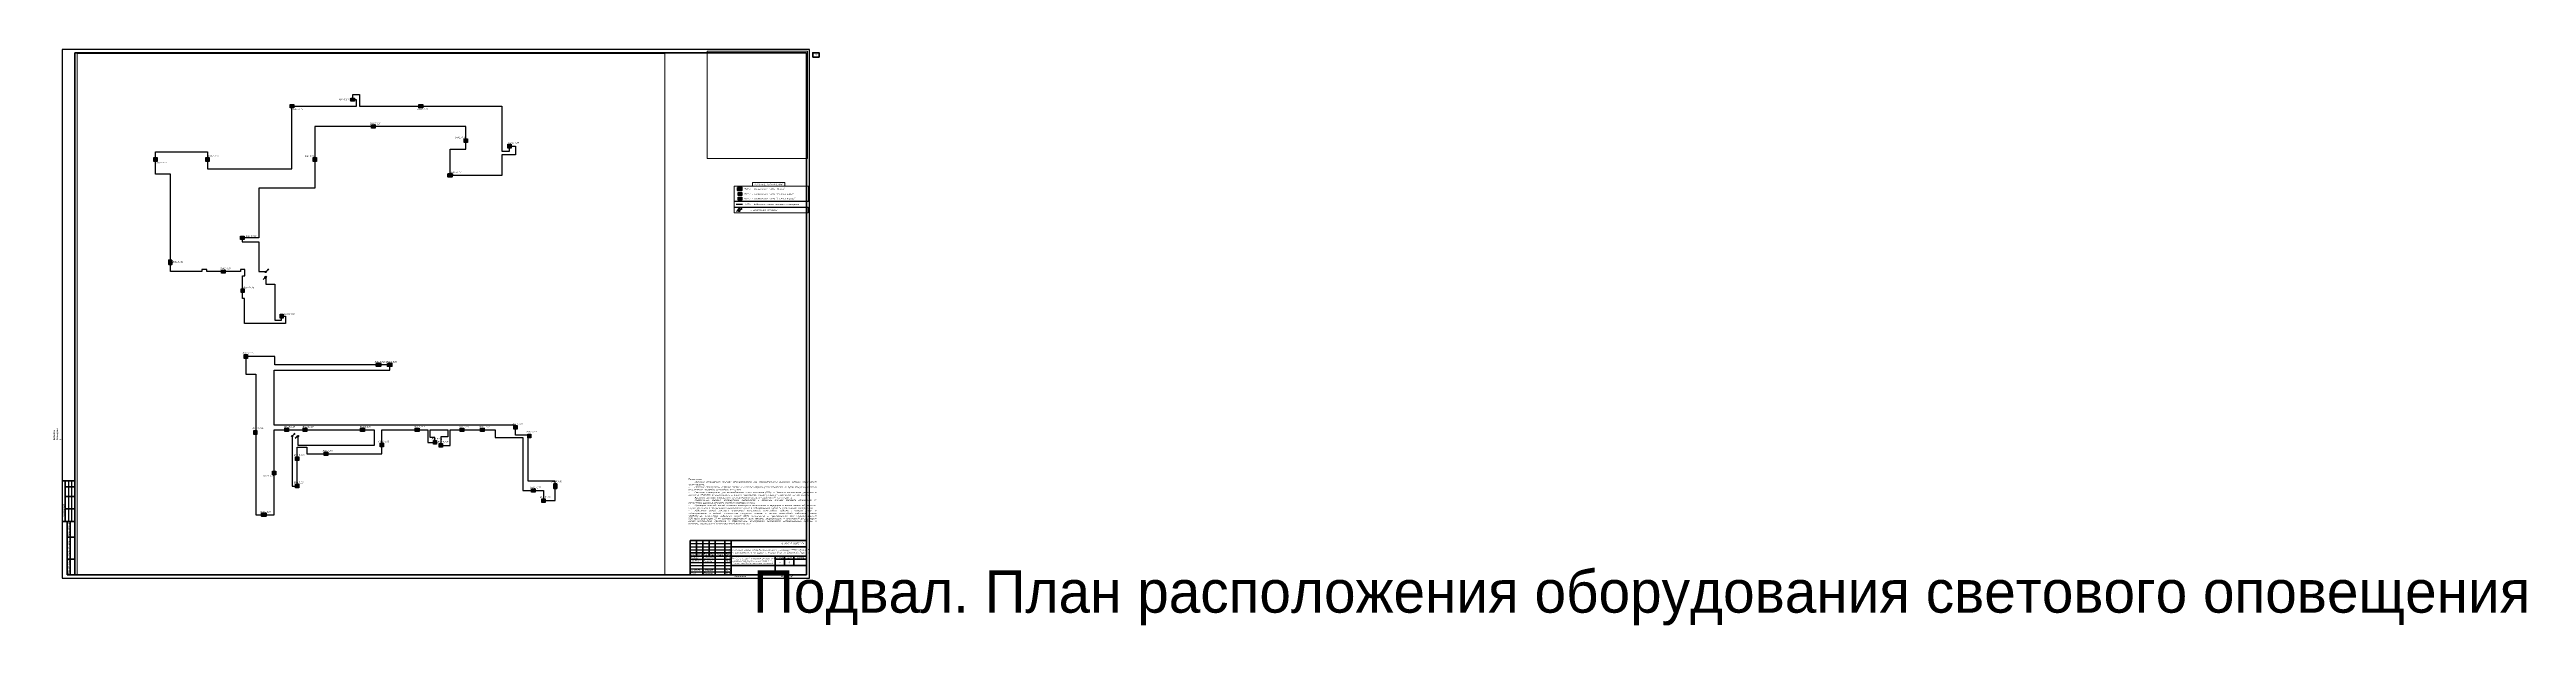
# Paper-space layout '13 План расположения оборудования и кабельных трасс в подвале С' of a CAD drawing. Extents: x -20 to 3920, y -75 to 841.
# The model-space entities are those that its viewports show. They can reach past a viewport. Long polylines and large blocks are cut down to what shows.
import ezdxf
from ezdxf.enums import TextEntityAlignment as Align

# ---------------------------------------------------------------- set-up
doc = ezdxf.new("R2018")
doc.units = 0
doc.header["$LTSCALE"] = 100
doc.set_wipeout_variables(frame=1)
doc.linetypes.add('ACAD_ISO02W100', pattern=[15, 12, -3])
doc.layers.get('Defpoints').update_dxf_attribs({"color": 42})
for name, color, linetype, lineweight in [('00-Штамп', 7, 'Continuous', 0), ('cc_ПС', 6, 'пс  -V-V-V-V-V-V-V-', 30), ('АП_АСУ_ОсновнаяТолстая', 7, 'Continuous', 30), ('Радио', 5, 'Continuous', 30), ('СС_Схема', 7, 'Continuous', 30), ('Текст', 7, 'Continuous', 15)]:
    doc.layers.add(name, color=color, linetype=linetype, lineweight=lineweight)
doc.layers.add('_СОУЭ Оповещение_световое', color=1, linetype='Continuous')
doc.layers.add('ODG - Проводка', color=3, linetype='Continuous')
doc.styles.add('ISOCPEUR', font='isocpeui.ttf', dxfattribs={"height": 250})
doc.styles.add('OlympDesign', font='isocpeui.ttf', dxfattribs={"height": 250})
doc.styles.get("Standard").update_dxf_attribs({"font": 'arial.ttf'})
doc.linetypes.add('пс  -V-V-V-V-V-V-V-', pattern='A,20,-0.2,["V",Standard,S=3,R=0,X=1,Y=-1.5],-5', length=25.2)

# ---------------------------------------------------------------- blocks, each defined once
blk = doc.blocks.new('*U265')
at = {"linetype": 'Continuous', "lineweight": 25}
for p, q in [((1189, 841), (0, 841)), ((0, 841), (0, 0)), ((1189, 0), (1189, 841)), ((10, 155), (10, 90)), ((15, 155), (15, 90)), ((999, 55), (1064, 55)), ((999, 50), (1064, 50)), ((999, 45), (1064, 45)), ((0, 0), (1189, 0)), ((999, 30), (1064, 30)), ((999, 25), (1064, 25)), ((999, 20), (1064, 20)), ((999, 15), (1064, 15)), ((999, 10), (1064, 10))]:
    blk.add_line(p, q, dxfattribs=at)
at = {"linetype": 'Continuous', "lineweight": 60}
for p, q in [((1184, 836), (20, 836)), ((20, 836), (20, 5)), ((1184, 5), (1184, 836)), ((20, 155), (0, 155)), ((5, 155), (5, 90)), ((20, 145), (5, 145)), ((20, 130), (5, 130)), ((20, 90), (0, 90)), ((20, 110), (5, 110)), ((8, 90), (8, 5)), ((13, 90), (13, 5)), ((8, 65), (20, 65)), ((999, 60), (1184, 60)), ((999, 5), (999, 60)), ((999, 40), (1064, 40)), ((1009, 60), (1009, 35)), ((1019, 60), (1019, 5)), ((1029, 60), (1029, 35)), ((1039, 60), (1039, 5)), ((1054, 60), (1054, 5)), ((1064, 5), (1064, 60)), ((1064, 50), (1184, 50)), ((1184, 5), (1184, 60)), ((8, 30), (20, 30)), ((8, 5), (20, 5)), ((20, 5), (1184, 5)), ((999, 35), (1184, 35)), ((1064, 20), (1184, 20)), ((1134, 35), (1134, 5)), ((1134, 30), (1184, 30)), ((1149, 35), (1149, 20)), ((1164, 35), (1164, 20))]:
    blk.add_line(p, q, dxfattribs=at)
at = {"linetype": 'Continuous', "lineweight": 40}
blk.add_line((1134, 5), (1134, 35), dxfattribs=at)
at = {"lineweight": 60}
blk.add_lwpolyline([(1194, 829), (1204, 829), (1204, 836), (1194, 836)], close=True, dxfattribs=at)
at = {"linetype": 'Continuous', "rotation": 90, "style": 'ISOCPEUR'}
for s, insert, char_height, width, attachment_point in [('########################', (-12.5, 176), 2.5, 19, 4), ('#####', (-12.5, 215), 2.5, 10, 5), ('#########################', (-7.5, 176), 2.5, 19, 4), ('#####', (-7.5, 215), 2.5, 10, 5), ('#####', (-2.5, 215), 2.5, 10, 5), ('Согласовано', (-17.5, 172.5), 3, 35, 5), ('Гл. спец ВК', (-12.5, 156), 2.5, 19, 4), ('Гл. спец ЭОМ', (-7.5, 156), 2.5, 19, 4), ('######################', (-7.5, 111), 2.5, 19, 4), ('########################', (-2.5, 111), 2.5, 19, 4), ('#####', (-12.5, 150), 2.5, 10, 5), ('######', (-12.5, 111), 2.5, 19, 4), ('#####', (-7.5, 150), 2.5, 10, 5), ('#####', (-2.5, 150), 2.5, 10, 5), ('ГАП', (-12.5, 91), 2.5, 19, 4), ('Гл. констр. ', (-7.5, 91), 2.5, 19, 4), ('Гл. спец ОВ', (-2.5, 91), 2.5, 19, 4), ('Согласовано', (2.5, 107.5), 2.5, 35, 5), ('Взам. инв. №', (10.5, 77.5), 2.5, 25, 5), ('Подп. и дата', (10.5, 47.5), 2.5, 35, 5), ('Инв. № подл.', (10.5, 17.5), 2.5, 25, 5)]:
    blk.add_mtext(s, dxfattribs=dict(at, insert=insert, char_height=char_height, width=width, attachment_point=attachment_point))
at = {"linetype": 'Continuous', "char_height": 2.5, "style": 'ISOCPEUR'}
for s, insert, width, attachment_point in [('Капитальный ремонт общеобразовательного учреждения (ГБОУ «Школа № 429»), расположенного по адресу: г. Москва, 5-ая ул. Соколиной Горы д.14', (1124, 42.5), 120, 5), ('16-25/Г-П–ИОС5.2', (1174, 55), 110, 6), ('Разраб.', (1000, 32.5), 19, 4), ('Проверил', (1000, 27.5), 19, 4), ('Н. контр.', (1000, 12.5), 19, 4), ('ГИП', (1000, 7.5), 19, 4), ('Силантьев', (1020, 32.5), 19, 4), ('Поляков', (1020, 27.5), 19, 4), ('Губарева', (1020, 12.5), 19, 4), ('Мурашов', (1020, 7.5), 19, 4), ('05.26', (1055.3, 32.5), 10, 4), ('05.26', (1055.3, 27.5), 10, 4), ('05.26', (1055.3, 12.5), 10, 4), ('05.26', (1055.3, 7.4), 10, 4), ('Копировал', (1078.5, 2.5), 25, 5), ('П', (1141.5, 25), 15, 5), ('Формат', (1149.5, 2.5), 16, 5)]:
    blk.add_mtext(s, dxfattribs=dict(at, insert=insert, width=width, attachment_point=attachment_point))
at = {"char_height": 2.5, "attachment_point": 5, "style": 'ISOCPEUR'}
for s, insert, width in [('Изм.', (1004, 37.5), 10), ('Кол.уч', (1014, 37.5), 10), ('Лист', (1024, 37.5), 10), ('№док', (1034, 37.5), 10), ('Подп.', (1046.5, 37.5), 15), ('Дата', (1059, 37.5), 10), ('Стадия', (1141.5, 32.5), 15), ('Лист', (1156.5, 32.5), 15), ('Листов', (1174, 32.5), 20)]:
    blk.add_mtext(s, dxfattribs=dict(at, insert=insert, width=width))
at = {"linetype": 'Continuous', "insert": (1099, 27.5), "char_height": 2, "width": 70, "attachment_point": 5, "line_spacing_factor": 0.8, "style": 'ISOCPEUR'}
blk.add_mtext('Раздел 5 "Сведения об инженерном оборудовании, о сетях и системах инженерно‐технического обеспечения" Подраздел 5 «Сети связи» Часть 2. Система оповещения управления эвакуацией', dxfattribs=at)
at = {"style": 'ISOCPEUR'}
for tag, p in [('Сквозная_нумерация', (1199, 832.5)), ('Форма3_номер_листа', (1156.5, 25)), ('Форма3_количество_листов', (1174, 25))]:
    blk.add_attdef(tag, text='', height=2.5, dxfattribs=at).set_placement(p, align=Align.MIDDLE_CENTER)
blk.add_attdef('Форма3_дополнительный_шифр', text='', height=2.5, dxfattribs=at).set_placement((1174, 55), align=Align.MIDDLE_LEFT)
at = {"lineweight": 30, "flags": 104}
blk.add_attdef('Форма3_наименование_чертежа', text='', height=2.5, dxfattribs=at).set_placement((1099, 12.5), align=Align.MIDDLE_CENTER)
at = {"style": 'ISOCPEUR', "flags": 8}
blk.add_attdef('Формат', (1157.5, 1.5), '', height=2.5, dxfattribs=at)
blk.add_wipeout([(-20, 220), (-0.5, 220), (-0.5, 90), (-20, 90)])
blk = doc.blocks.new('*U189')
at = {"linetype": 'Continuous', "lineweight": 20, "true_color": 0xffffff}
h = blk.add_hatch(color=7, dxfattribs=at)
h.dxf.hatch_style = 1
h.paths.add_polyline_path([(-15, 709), (-15, -223), (1418, -210), (1418, 722)])
at = {"color": 1, "linetype": 'Continuous', "lineweight": 50}
blk.add_lwpolyline([(-15, 709), (1418, 722), (1418, -210), (-15, -223)], close=True, dxfattribs=at)
at = {"color": 1, "linetype": 'Continuous', "lineweight": 30, "insert": (100, 455), "char_height": 300, "attachment_point": 1, "style": 'OlympDesign'}
blk.add_mtext_dynamic_manual_height_columns('ВЫХОД', width=642.49, gutter_width=25, heights=[0], dxfattribs=at)
at = {"style": 'OlympDesign'}
blk.add_attdef('НУМЕРАЦИЯ', (829, 974), '', height=500, rotation=90, dxfattribs=at)
at = {"color": 6, "lineweight": 20, "style": 'OlympDesign', "flags": 1}
for tag, p in [('ПОМЕЩЕНИЕ', (1645, -43)), ('ИД', (2550, -400))]:
    blk.add_attdef(tag, p, '', height=250, dxfattribs=at)
blk = doc.blocks.new('*U183')
at = {"linetype": 'Continuous', "lineweight": 20, "true_color": 0xffffff}
h = blk.add_hatch(color=7, dxfattribs=at)
h.dxf.hatch_style = 1
h.paths.add_polyline_path([(-15, 709), (-15, -223), (1418, -210), (1418, 722)])
at = {"color": 1, "linetype": 'Continuous', "lineweight": 50}
blk.add_lwpolyline([(-15, 709), (1418, 722), (1418, -210), (-15, -223)], close=True, dxfattribs=at)
at = {"color": 1, "linetype": 'Continuous', "lineweight": 30, "insert": (100, 455), "char_height": 300, "attachment_point": 1, "style": 'OlympDesign'}
blk.add_mtext_dynamic_manual_height_columns('ВЫХОД', width=642.49, gutter_width=25, heights=[0], dxfattribs=at)
at = {"style": 'OlympDesign'}
blk.add_attdef('НУМЕРАЦИЯ', (803, 944), '', height=500, rotation=90, dxfattribs=at)
at = {"color": 6, "lineweight": 20, "style": 'OlympDesign', "flags": 1}
for tag, p in [('ПОМЕЩЕНИЕ', (1645, -43)), ('ИД', (2550, -400))]:
    blk.add_attdef(tag, p, '', height=250, dxfattribs=at)
blk = doc.blocks.new('*U138')
at = {"linetype": 'Continuous', "lineweight": 20, "true_color": 0xffffff}
h = blk.add_hatch(color=7, dxfattribs=at)
h.dxf.hatch_style = 1
h.paths.add_polyline_path([(-15, 709), (-15, -223), (1418, -210), (1418, 722)])
at = {"color": 1, "linetype": 'Continuous', "lineweight": 50}
blk.add_lwpolyline([(-15, 709), (1418, 722), (1418, -210), (-15, -223)], close=True, dxfattribs=at)
at = {"color": 1, "linetype": 'Continuous', "lineweight": 30, "insert": (100, 455), "char_height": 300, "attachment_point": 1, "style": 'OlympDesign'}
blk.add_mtext_dynamic_manual_height_columns('ВЫХОД', width=642.49, gutter_width=25, heights=[0], dxfattribs=at)
at = {"style": 'OlympDesign'}
blk.add_attdef('НУМЕРАЦИЯ', (-546, 956), '', height=500, rotation=90, dxfattribs=at)
at = {"color": 6, "lineweight": 20, "style": 'OlympDesign', "flags": 1}
for tag, p in [('ПОМЕЩЕНИЕ', (1645, -43)), ('ИД', (2550, -400))]:
    blk.add_attdef(tag, p, '', height=250, dxfattribs=at)
blk = doc.blocks.new('*U124')
at = {"linetype": 'Continuous', "lineweight": 20, "true_color": 0xffffff}
h = blk.add_hatch(color=7, dxfattribs=at)
h.dxf.hatch_style = 1
h.paths.add_polyline_path([(-15, 709), (-15, -223), (1418, -210), (1418, 722)])
at = {"color": 1, "linetype": 'Continuous', "lineweight": 50}
blk.add_lwpolyline([(-15, 709), (1418, 722), (1418, -210), (-15, -223)], close=True, dxfattribs=at)
at = {"color": 1, "linetype": 'Continuous', "lineweight": 30, "insert": (100, 455), "char_height": 300, "attachment_point": 1, "style": 'OlympDesign'}
blk.add_mtext_dynamic_manual_height_columns('ВЫХОД', width=642.49, gutter_width=25, heights=[0], dxfattribs=at)
at = {"style": 'OlympDesign'}
blk.add_attdef('НУМЕРАЦИЯ', (-527, -1142), '', height=500, rotation=90, dxfattribs=at)
at = {"color": 6, "lineweight": 20, "style": 'OlympDesign', "flags": 1}
for tag, p in [('ПОМЕЩЕНИЕ', (1645, -43)), ('ИД', (2550, -400))]:
    blk.add_attdef(tag, p, '', height=250, dxfattribs=at)
blk = doc.blocks.new('*U126')
at = {"linetype": 'Continuous', "lineweight": 20, "true_color": 0xffffff}
h = blk.add_hatch(color=7, dxfattribs=at)
h.dxf.hatch_style = 1
h.paths.add_polyline_path([(196, -973), (201, 39), (-994, 43), (-998, -968)])
at = {"color": 1, "linetype": 'Continuous', "lineweight": 30}
blk.add_lwpolyline([(-994, 43), (201, 39), (196, -973), (-998, -968)], close=True, dxfattribs=at)
blk.add_lwpolyline([(-889, -440, 0, 244, 0), (-401, -442, 0, 0, 0), (125, -444, 0, 0, 0)], format="xyseb", dxfattribs=at)
at = {"style": 'OlympDesign'}
blk.add_attdef('НУМЕРАЦИЯ', (-1228, 227), '', height=500, dxfattribs=at)
at = {"color": 6, "lineweight": 20, "style": 'OlympDesign', "flags": 1}
for tag, p in [('ПОМЕЩЕНИЕ', (1643, -44)), ('ИД', (2549, -401))]:
    blk.add_attdef(tag, p, '', height=250, dxfattribs=at)
at = {"color": 2, "linetype": 'Continuous', "lineweight": 30, "style": 'OlympDesign', "width": 0.8, "flags": 1}
blk.add_attdef('ID', (2008, -419), '', height=250, rotation=359.768573, dxfattribs=at)
blk = doc.blocks.new('*U127')
at = {"linetype": 'Continuous', "lineweight": 20, "true_color": 0xffffff}
h = blk.add_hatch(color=7, dxfattribs=at)
h.dxf.hatch_style = 1
h.paths.add_polyline_path([(200, -972), (200, 39), (-994, 39), (-994, -972)])
at = {"color": 1, "linetype": 'Continuous', "lineweight": 30}
blk.add_lwpolyline([(-992, 40), (202, 40), (202, -972), (-992, -972)], close=True, dxfattribs=at)
blk.add_lwpolyline([(124, -448, 0, 244, 0), (-364, -448, 0, 0, 0), (-890, -448, 0, 0, 0)], format="xyseb", dxfattribs=at)
at = {"style": 'OlympDesign'}
blk.add_attdef('НУМЕРАЦИЯ', (-1495, 272), '', height=500, dxfattribs=at)
at = {"color": 6, "lineweight": 20, "style": 'OlympDesign', "flags": 1}
for tag, p in [('ПОМЕЩЕНИЕ', (1645, -43)), ('ИД', (2550, -400))]:
    blk.add_attdef(tag, p, '', height=250, dxfattribs=at)
at = {"color": 2, "linetype": 'Continuous', "lineweight": 30, "style": 'OlympDesign', "width": 0.8, "flags": 1}
blk.add_attdef('ID', (2010, -411), '', height=250, dxfattribs=at)
blk = doc.blocks.new('*U142')
at = {"linetype": 'Continuous', "lineweight": 20, "true_color": 0xffffff}
h = blk.add_hatch(color=7, dxfattribs=at)
h.dxf.hatch_style = 1
h.paths.add_polyline_path([(200, -972), (200, 39), (-994, 39), (-994, -972)])
at = {"color": 1, "linetype": 'Continuous', "lineweight": 30}
blk.add_lwpolyline([(-992, 40), (202, 40), (202, -972), (-992, -972)], close=True, dxfattribs=at)
blk.add_lwpolyline([(124, -448, 0, 244, 0), (-364, -448, 0, 0, 0), (-890, -448, 0, 0, 0)], format="xyseb", dxfattribs=at)
at = {"color": 6, "lineweight": 20, "style": 'OlympDesign', "flags": 1}
for tag, p in [('ПОМЕЩЕНИЕ', (1645, -43)), ('ИД', (2550, -400))]:
    blk.add_attdef(tag, p, '', height=250, dxfattribs=at)
at = {"style": 'OlympDesign'}
blk.add_attdef('НУМЕРАЦИЯ', (-1495, -1650), '', height=500, dxfattribs=at)
at = {"color": 2, "linetype": 'Continuous', "lineweight": 30, "style": 'OlympDesign', "width": 0.8, "flags": 1}
blk.add_attdef('ID', (2010, -411), '', height=250, dxfattribs=at)
blk = doc.blocks.new('*U186')
at = {"linetype": 'Continuous', "lineweight": 20, "true_color": 0xffffff}
h = blk.add_hatch(color=7, dxfattribs=at)
h.dxf.hatch_style = 1
h.paths.add_polyline_path([(200, -972), (200, 39), (-994, 39), (-994, -972)])
at = {"color": 1, "linetype": 'Continuous', "lineweight": 30}
blk.add_lwpolyline([(-992, 40), (202, 40), (202, -972), (-992, -972)], close=True, dxfattribs=at)
blk.add_lwpolyline([(124, -448, 0, 244, 0), (-364, -448, 0, 0, 0), (-890, -448, 0, 0, 0)], format="xyseb", dxfattribs=at)
at = {"color": 6, "lineweight": 20, "style": 'OlympDesign', "flags": 1}
for tag, p in [('ПОМЕЩЕНИЕ', (1645, -43)), ('ИД', (2550, -400))]:
    blk.add_attdef(tag, p, '', height=250, dxfattribs=at)
at = {"style": 'OlympDesign'}
blk.add_attdef('НУМЕРАЦИЯ', (-240, -1740), '', height=500, dxfattribs=at)
at = {"color": 2, "linetype": 'Continuous', "lineweight": 30, "style": 'OlympDesign', "width": 0.8, "flags": 1}
blk.add_attdef('ID', (2010, -411), '', height=250, dxfattribs=at)
blk = doc.blocks.new('*U190')
at = {"linetype": 'Continuous', "lineweight": 20, "true_color": 0xffffff}
h = blk.add_hatch(color=7, dxfattribs=at)
h.dxf.hatch_style = 1
h.paths.add_polyline_path([(200, -972), (200, 39), (-994, 39), (-994, -972)])
at = {"color": 1, "linetype": 'Continuous', "lineweight": 30}
blk.add_lwpolyline([(-992, 40), (202, 40), (202, -972), (-992, -972)], close=True, dxfattribs=at)
blk.add_lwpolyline([(124, -448, 0, 244, 0), (-364, -448, 0, 0, 0), (-890, -448, 0, 0, 0)], format="xyseb", dxfattribs=at)
at = {"color": 6, "lineweight": 20, "style": 'OlympDesign', "flags": 1}
for tag, p in [('ПОМЕЩЕНИЕ', (1645, -43)), ('ИД', (2550, -400))]:
    blk.add_attdef(tag, p, '', height=250, dxfattribs=at)
at = {"style": 'OlympDesign'}
blk.add_attdef('НУМЕРАЦИЯ', (-1184, -3837), '', height=500, dxfattribs=at)
at = {"color": 2, "linetype": 'Continuous', "lineweight": 30, "style": 'OlympDesign', "width": 0.8, "flags": 1}
blk.add_attdef('ID', (2010, -411), '', height=250, dxfattribs=at)
blk = doc.blocks.new('*U184')
at = {"linetype": 'Continuous', "lineweight": 20, "true_color": 0xffffff}
h = blk.add_hatch(color=7, dxfattribs=at)
h.dxf.hatch_style = 1
h.paths.add_polyline_path([(200, -972), (200, 39), (-994, 39), (-994, -972)])
at = {"color": 1, "linetype": 'Continuous', "lineweight": 30}
blk.add_lwpolyline([(-992, 40), (202, 40), (202, -972), (-992, -972)], close=True, dxfattribs=at)
blk.add_lwpolyline([(124, -448, 0, 244, 0), (-364, -448, 0, 0, 0), (-890, -448, 0, 0, 0)], format="xyseb", dxfattribs=at)
at = {"style": 'OlympDesign'}
blk.add_attdef('НУМЕРАЦИЯ', (866, -299), '', height=500, dxfattribs=at)
at = {"color": 6, "lineweight": 20, "style": 'OlympDesign', "flags": 1}
for tag, p in [('ПОМЕЩЕНИЕ', (1645, -43)), ('ИД', (2550, -400))]:
    blk.add_attdef(tag, p, '', height=250, dxfattribs=at)
at = {"color": 2, "linetype": 'Continuous', "lineweight": 30, "style": 'OlympDesign', "width": 0.8, "flags": 1}
blk.add_attdef('ID', (2010, -411), '', height=250, dxfattribs=at)
blk = doc.blocks.new('*U139')
at = {"linetype": 'Continuous', "lineweight": 20, "true_color": 0xffffff}
h = blk.add_hatch(color=7, dxfattribs=at)
h.dxf.hatch_style = 1
h.paths.add_polyline_path([(200, -972), (200, 39), (-994, 39), (-994, -972)])
at = {"color": 1, "linetype": 'Continuous', "lineweight": 30}
blk.add_lwpolyline([(-992, 40), (202, 40), (202, -972), (-992, -972)], close=True, dxfattribs=at)
blk.add_lwpolyline([(124, -448, 0, 244, 0), (-364, -448, 0, 0, 0), (-890, -448, 0, 0, 0)], format="xyseb", dxfattribs=at)
at = {"color": 6, "lineweight": 20, "style": 'OlympDesign', "flags": 1}
for tag, p in [('ПОМЕЩЕНИЕ', (1645, -43)), ('ИД', (2550, -400))]:
    blk.add_attdef(tag, p, '', height=250, dxfattribs=at)
at = {"style": 'OlympDesign'}
blk.add_attdef('НУМЕРАЦИЯ', (-1190, -3745), '', height=500, dxfattribs=at)
at = {"color": 2, "linetype": 'Continuous', "lineweight": 30, "style": 'OlympDesign', "width": 0.8, "flags": 1}
blk.add_attdef('ID', (2010, -411), '', height=250, dxfattribs=at)
blk = doc.blocks.new('*U135')
at = {"linetype": 'Continuous', "lineweight": 20, "true_color": 0xffffff}
h = blk.add_hatch(color=7, dxfattribs=at)
h.dxf.hatch_style = 1
h.paths.add_polyline_path([(200, -972), (200, 39), (-994, 39), (-994, -972)])
at = {"color": 1, "linetype": 'Continuous', "lineweight": 30}
blk.add_lwpolyline([(-992, 40), (202, 40), (202, -972), (-992, -972)], close=True, dxfattribs=at)
blk.add_lwpolyline([(124, -448, 0, 244, 0), (-364, -448, 0, 0, 0), (-890, -448, 0, 0, 0)], format="xyseb", dxfattribs=at)
at = {"color": 6, "lineweight": 20, "style": 'OlympDesign', "flags": 1}
for tag, p in [('ПОМЕЩЕНИЕ', (1645, -43)), ('ИД', (2550, -400))]:
    blk.add_attdef(tag, p, '', height=250, dxfattribs=at)
at = {"style": 'OlympDesign'}
blk.add_attdef('НУМЕРАЦИЯ', (-1495, -1373), '', height=500, dxfattribs=at)
at = {"color": 2, "linetype": 'Continuous', "lineweight": 30, "style": 'OlympDesign', "width": 0.8, "flags": 1}
blk.add_attdef('ID', (2010, -411), '', height=250, dxfattribs=at)
blk = doc.blocks.new('*U232')
at = {"linetype": 'Continuous', "lineweight": 20, "true_color": 0xffffff}
h = blk.add_hatch(color=7, dxfattribs=at)
h.dxf.hatch_style = 1
h.paths.add_polyline_path([(200, -972), (200, 39), (-994, 39), (-994, -972)])
at = {"color": 1, "linetype": 'Continuous', "lineweight": 30}
blk.add_lwpolyline([(-992, 40), (202, 40), (202, -972), (-992, -972)], close=True, dxfattribs=at)
blk.add_lwpolyline([(124, -448, 0, 244, 0), (-364, -448, 0, 0, 0), (-890, -448, 0, 0, 0)], format="xyseb", dxfattribs=at)
at = {"color": 6, "lineweight": 20, "style": 'OlympDesign', "flags": 1}
for tag, p in [('ПОМЕЩЕНИЕ', (1645, -43)), ('ИД', (2550, -400))]:
    blk.add_attdef(tag, p, '', height=250, dxfattribs=at)
at = {"style": 'OlympDesign'}
blk.add_attdef('НУМЕРАЦИЯ', (818, -3993), '', height=500, dxfattribs=at)
at = {"color": 2, "linetype": 'Continuous', "lineweight": 30, "style": 'OlympDesign', "width": 0.8, "flags": 1}
blk.add_attdef('ID', (2010, -411), '', height=250, dxfattribs=at)
blk = doc.blocks.new('*U123')
at = {"linetype": 'Continuous', "lineweight": 20, "true_color": 0xffffff}
h = blk.add_hatch(color=7, dxfattribs=at)
h.dxf.hatch_style = 1
h.paths.add_polyline_path([(196, -973), (201, 39), (-994, 43), (-998, -968)])
at = {"color": 1, "linetype": 'Continuous', "lineweight": 30}
blk.add_lwpolyline([(-994, 43), (201, 39), (196, -973), (-998, -968)], close=True, dxfattribs=at)
blk.add_lwpolyline([(-889, -440, 0, 244, 0), (-401, -442, 0, 0, 0), (125, -444, 0, 0, 0)], format="xyseb", dxfattribs=at)
at = {"color": 6, "lineweight": 20, "style": 'OlympDesign', "flags": 1}
for tag, p in [('ПОМЕЩЕНИЕ', (1643, -44)), ('ИД', (2549, -401))]:
    blk.add_attdef(tag, p, '', height=250, dxfattribs=at)
at = {"style": 'OlympDesign'}
blk.add_attdef('НУМЕРАЦИЯ', (-1228, -1671), '', height=500, dxfattribs=at)
at = {"color": 2, "linetype": 'Continuous', "lineweight": 30, "style": 'OlympDesign', "width": 0.8, "flags": 1}
blk.add_attdef('ID', (2008, -419), '', height=250, rotation=359.768573, dxfattribs=at)
blk = doc.blocks.new('*U140')
at = {"linetype": 'Continuous', "lineweight": 20, "true_color": 0xffffff}
h = blk.add_hatch(color=7, dxfattribs=at)
h.dxf.hatch_style = 1
h.paths.add_polyline_path([(200, -972), (200, 39), (-994, 39), (-994, -972)])
at = {"color": 1, "linetype": 'Continuous', "lineweight": 30}
blk.add_lwpolyline([(-992, 40), (202, 40), (202, -972), (-992, -972)], close=True, dxfattribs=at)
blk.add_lwpolyline([(124, -448, 0, 244, 0), (-364, -448, 0, 0, 0), (-890, -448, 0, 0, 0)], format="xyseb", dxfattribs=at)
at = {"style": 'OlympDesign'}
blk.add_attdef('НУМЕРАЦИЯ', (-1408, 299), '', height=500, dxfattribs=at)
at = {"color": 6, "lineweight": 20, "style": 'OlympDesign', "flags": 1}
for tag, p in [('ПОМЕЩЕНИЕ', (1645, -43)), ('ИД', (2550, -400))]:
    blk.add_attdef(tag, p, '', height=250, dxfattribs=at)
at = {"color": 2, "linetype": 'Continuous', "lineweight": 30, "style": 'OlympDesign', "width": 0.8, "flags": 1}
blk.add_attdef('ID', (2010, -411), '', height=250, dxfattribs=at)
blk = doc.blocks.new('*U122')
at = {"linetype": 'Continuous', "lineweight": 20, "true_color": 0xffffff}
h = blk.add_hatch(color=7, dxfattribs=at)
h.dxf.hatch_style = 1
h.paths.add_polyline_path([(200, -972), (200, 39), (-994, 39), (-994, -972)])
at = {"color": 1, "linetype": 'Continuous', "lineweight": 30}
blk.add_lwpolyline([(-992, 40), (202, 40), (202, -972), (-992, -972)], close=True, dxfattribs=at)
blk.add_lwpolyline([(124, -448, 0, 244, 0), (-364, -448, 0, 0, 0), (-890, -448, 0, 0, 0)], format="xyseb", dxfattribs=at)
at = {"style": 'OlympDesign'}
blk.add_attdef('НУМЕРАЦИЯ', (473, 611), '', height=500, dxfattribs=at)
at = {"color": 6, "lineweight": 20, "style": 'OlympDesign', "flags": 1}
for tag, p in [('ПОМЕЩЕНИЕ', (1645, -43)), ('ИД', (2550, -400))]:
    blk.add_attdef(tag, p, '', height=250, dxfattribs=at)
at = {"color": 2, "linetype": 'Continuous', "lineweight": 30, "style": 'OlympDesign', "width": 0.8, "flags": 1}
blk.add_attdef('ID', (2010, -411), '', height=250, dxfattribs=at)
blk = doc.blocks.new('*U182')
at = {"linetype": 'Continuous', "lineweight": 20, "true_color": 0xffffff}
h = blk.add_hatch(color=7, dxfattribs=at)
h.dxf.hatch_style = 1
h.paths.add_polyline_path([(200, -972), (200, 39), (-994, 39), (-994, -972)])
at = {"color": 1, "linetype": 'Continuous', "lineweight": 30}
blk.add_lwpolyline([(-992, 40), (202, 40), (202, -972), (-992, -972)], close=True, dxfattribs=at)
blk.add_lwpolyline([(124, -448, 0, 244, 0), (-364, -448, 0, 0, 0), (-890, -448, 0, 0, 0)], format="xyseb", dxfattribs=at)
at = {"color": 6, "lineweight": 20, "style": 'OlympDesign', "flags": 1}
for tag, p in [('ПОМЕЩЕНИЕ', (1645, -43)), ('ИД', (2550, -400))]:
    blk.add_attdef(tag, p, '', height=250, dxfattribs=at)
at = {"style": 'OlympDesign'}
blk.add_attdef('НУМЕРАЦИЯ', (324, -708), '', height=500, dxfattribs=at)
at = {"color": 2, "linetype": 'Continuous', "lineweight": 30, "style": 'OlympDesign', "width": 0.8, "flags": 1}
blk.add_attdef('ID', (2010, -411), '', height=250, dxfattribs=at)
blk = doc.blocks.new('*U191')
at = {"linetype": 'Continuous', "lineweight": 20, "true_color": 0xffffff}
h = blk.add_hatch(color=7, dxfattribs=at)
h.dxf.hatch_style = 1
h.paths.add_polyline_path([(200, -972), (200, 39), (-994, 39), (-994, -972)])
at = {"color": 1, "linetype": 'Continuous', "lineweight": 30}
blk.add_lwpolyline([(-992, 40), (202, 40), (202, -972), (-992, -972)], close=True, dxfattribs=at)
blk.add_lwpolyline([(124, -448, 0, 244, 0), (-364, -448, 0, 0, 0), (-890, -448, 0, 0, 0)], format="xyseb", dxfattribs=at)
at = {"color": 6, "lineweight": 20, "style": 'OlympDesign', "flags": 1}
for tag, p in [('ПОМЕЩЕНИЕ', (1645, -43)), ('ИД', (2550, -400))]:
    blk.add_attdef(tag, p, '', height=250, dxfattribs=at)
at = {"style": 'OlympDesign'}
blk.add_attdef('НУМЕРАЦИЯ', (-1446, -712), '', height=500, dxfattribs=at)
at = {"color": 2, "linetype": 'Continuous', "lineweight": 30, "style": 'OlympDesign', "width": 0.8, "flags": 1}
blk.add_attdef('ID', (2010, -411), '', height=250, dxfattribs=at)
blk = doc.blocks.new('*U141')
at = {"linetype": 'Continuous', "lineweight": 20, "true_color": 0xffffff}
h = blk.add_hatch(color=7, dxfattribs=at)
h.dxf.hatch_style = 1
h.paths.add_polyline_path([(200, -972), (200, 39), (-994, 39), (-994, -972)])
at = {"color": 1, "linetype": 'Continuous', "lineweight": 30}
blk.add_lwpolyline([(-992, 40), (202, 40), (202, -972), (-992, -972)], close=True, dxfattribs=at)
blk.add_lwpolyline([(124, -448, 0, 244, 0), (-364, -448, 0, 0, 0), (-890, -448, 0, 0, 0)], format="xyseb", dxfattribs=at)
at = {"color": 6, "lineweight": 20, "style": 'OlympDesign', "flags": 1}
for tag, p in [('ПОМЕЩЕНИЕ', (1645, -43)), ('ИД', (2550, -400))]:
    blk.add_attdef(tag, p, '', height=250, dxfattribs=at)
at = {"style": 'OlympDesign'}
blk.add_attdef('НУМЕРАЦИЯ', (624, -1211), '', height=500, dxfattribs=at)
at = {"color": 2, "linetype": 'Continuous', "lineweight": 30, "style": 'OlympDesign', "width": 0.8, "flags": 1}
blk.add_attdef('ID', (2010, -411), '', height=250, dxfattribs=at)
blk = doc.blocks.new('*U185')
at = {"linetype": 'Continuous', "lineweight": 20, "true_color": 0xffffff}
h = blk.add_hatch(color=7, dxfattribs=at)
h.dxf.hatch_style = 1
h.paths.add_polyline_path([(200, -972), (200, 39), (-994, 39), (-994, -972)])
at = {"color": 1, "linetype": 'Continuous', "lineweight": 30}
blk.add_lwpolyline([(-992, 40), (202, 40), (202, -972), (-992, -972)], close=True, dxfattribs=at)
blk.add_lwpolyline([(124, -448, 0, 244, 0), (-364, -448, 0, 0, 0), (-890, -448, 0, 0, 0)], format="xyseb", dxfattribs=at)
at = {"style": 'OlympDesign'}
blk.add_attdef('НУМЕРАЦИЯ', (-1278, -243), '', height=500, dxfattribs=at)
at = {"color": 6, "lineweight": 20, "style": 'OlympDesign', "flags": 1}
for tag, p in [('ПОМЕЩЕНИЕ', (1645, -43)), ('ИД', (2550, -400))]:
    blk.add_attdef(tag, p, '', height=250, dxfattribs=at)
at = {"color": 2, "linetype": 'Continuous', "lineweight": 30, "style": 'OlympDesign', "width": 0.8, "flags": 1}
blk.add_attdef('ID', (2010, -411), '', height=250, dxfattribs=at)
blk = doc.blocks.new('*U187')
at = {"linetype": 'Continuous', "lineweight": 20, "true_color": 0xffffff}
h = blk.add_hatch(color=7, dxfattribs=at)
h.dxf.hatch_style = 1
h.paths.add_polyline_path([(200, -972), (200, 39), (-994, 39), (-994, -972)])
at = {"color": 1, "linetype": 'Continuous', "lineweight": 30}
blk.add_lwpolyline([(-992, 40), (202, 40), (202, -972), (-992, -972)], close=True, dxfattribs=at)
blk.add_lwpolyline([(124, -448, 0, 244, 0), (-364, -448, 0, 0, 0), (-890, -448, 0, 0, 0)], format="xyseb", dxfattribs=at)
at = {"color": 6, "lineweight": 20, "style": 'OlympDesign', "flags": 1}
for tag, p in [('ПОМЕЩЕНИЕ', (1645, -43)), ('ИД', (2550, -400))]:
    blk.add_attdef(tag, p, '', height=250, dxfattribs=at)
at = {"style": 'OlympDesign'}
blk.add_attdef('НУМЕРАЦИЯ', (-4751, -658), '', height=500, dxfattribs=at)
at = {"color": 2, "linetype": 'Continuous', "lineweight": 30, "style": 'OlympDesign', "width": 0.8, "flags": 1}
blk.add_attdef('ID', (2010, -411), '', height=250, dxfattribs=at)
blk = doc.blocks.new('*U188')
at = {"linetype": 'Continuous', "lineweight": 20, "true_color": 0xffffff}
h = blk.add_hatch(color=7, dxfattribs=at)
h.dxf.hatch_style = 1
h.paths.add_polyline_path([(200, -972), (200, 39), (-994, 39), (-994, -972)])
at = {"color": 1, "linetype": 'Continuous', "lineweight": 30}
blk.add_lwpolyline([(-992, 40), (202, 40), (202, -972), (-992, -972)], close=True, dxfattribs=at)
blk.add_lwpolyline([(124, -448, 0, 244, 0), (-364, -448, 0, 0, 0), (-890, -448, 0, 0, 0)], format="xyseb", dxfattribs=at)
at = {"color": 6, "lineweight": 20, "style": 'OlympDesign', "flags": 1}
for tag, p in [('ПОМЕЩЕНИЕ', (1645, -43)), ('ИД', (2550, -400))]:
    blk.add_attdef(tag, p, '', height=250, dxfattribs=at)
at = {"style": 'OlympDesign'}
blk.add_attdef('НУМЕРАЦИЯ', (-1230, -873), '', height=500, dxfattribs=at)
at = {"color": 2, "linetype": 'Continuous', "lineweight": 30, "style": 'OlympDesign', "width": 0.8, "flags": 1}
blk.add_attdef('ID', (2010, -411), '', height=250, dxfattribs=at)
blk = doc.blocks.new('*U181')
at = {"linetype": 'Continuous', "lineweight": 20, "true_color": 0xffffff}
h = blk.add_hatch(color=7, dxfattribs=at)
h.dxf.hatch_style = 1
h.paths.add_polyline_path([(200, -972), (200, 39), (-994, 39), (-994, -972)])
at = {"color": 1, "linetype": 'Continuous', "lineweight": 30}
blk.add_lwpolyline([(-992, 40), (202, 40), (202, -972), (-992, -972)], close=True, dxfattribs=at)
blk.add_lwpolyline([(124, -448, 0, 244, 0), (-364, -448, 0, 0, 0), (-890, -448, 0, 0, 0)], format="xyseb", dxfattribs=at)
at = {"style": 'OlympDesign'}
blk.add_attdef('НУМЕРАЦИЯ', (-796, 277), '', height=500, dxfattribs=at)
at = {"color": 6, "lineweight": 20, "style": 'OlympDesign', "flags": 1}
for tag, p in [('ПОМЕЩЕНИЕ', (1645, -43)), ('ИД', (2550, -400))]:
    blk.add_attdef(tag, p, '', height=250, dxfattribs=at)
at = {"color": 2, "linetype": 'Continuous', "lineweight": 30, "style": 'OlympDesign', "width": 0.8, "flags": 1}
blk.add_attdef('ID', (2010, -411), '', height=250, dxfattribs=at)
blk = doc.blocks.new('*U90')
at = {"layer": 'ODG - Проводка'}
h = blk.add_hatch(color=0, dxfattribs=at)
edge = h.paths.add_edge_path()
edge.add_arc((0, 0), 50, 0, 360)
at = {"layer": 'ODG - Проводка', "color": 0}
for points in [[(0, 0), (212, 212)], [(35, 35), (85, 122)], [(35, 35), (122, 85)]]:
    blk.add_lwpolyline(points, dxfattribs=at)
blk.add_circle((0, 0), 50, dxfattribs=at)
blk = doc.blocks.new('*U88')
at = {"layer": 'ODG - Проводка'}
h = blk.add_hatch(color=0, dxfattribs=at)
edge = h.paths.add_edge_path()
edge.add_arc((0, 0), 50, 0, 360)
at = {"layer": 'ODG - Проводка', "color": 0}
for points in [[(-212, -212), (0, 0)], [(-212, -212), (-162, -126)], [(-212, -212), (-126, -162)]]:
    blk.add_lwpolyline(points, dxfattribs=at)
blk.add_circle((0, 0), 50, dxfattribs=at)
blk = doc.blocks.new('*U85')
at = {"linetype": 'Continuous', "lineweight": 20, "true_color": 0xffffff}
h = blk.add_hatch(color=7, dxfattribs=at)
h.dxf.hatch_style = 1
h.paths.add_polyline_path([(-15, 709), (-15, -223), (1418, -210), (1418, 722)])
at = {"color": 1, "linetype": 'Continuous', "lineweight": 50}
blk.add_lwpolyline([(-15, 709), (1418, 722), (1418, -210), (-15, -223)], close=True, dxfattribs=at)
at = {"color": 1, "linetype": 'Continuous', "lineweight": 30, "insert": (100, 455), "char_height": 300, "attachment_point": 1, "style": 'OlympDesign'}
blk.add_mtext_dynamic_manual_height_columns('ВЫХОД', width=642.49, gutter_width=25, heights=[0], dxfattribs=at)
at = {"style": 'OlympDesign'}
blk.add_attdef('НУМЕРАЦИЯ', (631, 904), '', height=500, dxfattribs=at)
at = {"color": 6, "lineweight": 20, "style": 'OlympDesign', "flags": 1}
for tag, p in [('ПОМЕЩЕНИЕ', (1645, -43)), ('ИД', (2550, -400))]:
    blk.add_attdef(tag, p, '', height=250, dxfattribs=at)
blk = doc.blocks.new('*U94')
at = {"linetype": 'Continuous', "lineweight": 20, "true_color": 0xffffff}
h = blk.add_hatch(color=7, dxfattribs=at)
h.dxf.hatch_style = 1
h.paths.add_polyline_path([(200, -972), (200, 39), (-994, 39), (-994, -972)])
at = {"color": 1, "linetype": 'Continuous', "lineweight": 30}
blk.add_lwpolyline([(-994, 39), (200, 39), (200, -972), (-994, -972)], close=True, dxfattribs=at)
blk.add_lwpolyline([(-887, -444, 0, 244, 0), (-400, -444, 0, 0, 0), (127, -444, 0, 0, 0)], format="xyseb", dxfattribs=at)
at = {"style": 'OlympDesign'}
blk.add_attdef('НУМЕРАЦИЯ', (-1495, 611), '', height=500, dxfattribs=at)
at = {"color": 6, "lineweight": 20, "style": 'OlympDesign', "flags": 1}
for tag, p in [('ПОМЕЩЕНИЕ', (1645, -43)), ('ИД', (2550, -400))]:
    blk.add_attdef(tag, p, '', height=250, dxfattribs=at)
at = {"color": 2, "linetype": 'Continuous', "lineweight": 30, "style": 'OlympDesign', "width": 0.8, "flags": 1}
blk.add_attdef('ID', (2010, -411), '', height=250, dxfattribs=at)
blk = doc.blocks.new('*U93')
at = {"linetype": 'Continuous', "lineweight": 20, "true_color": 0xffffff}
h = blk.add_hatch(color=7, dxfattribs=at)
h.dxf.hatch_style = 1
h.paths.add_polyline_path([(200, -972), (200, 39), (-994, 39), (-994, -972)])
at = {"color": 1, "linetype": 'Continuous', "lineweight": 30}
blk.add_lwpolyline([(-992, 40), (202, 40), (202, -972), (-992, -972)], close=True, dxfattribs=at)
blk.add_lwpolyline([(124, -448, 0, 244, 0), (-364, -448, 0, 0, 0), (-890, -448, 0, 0, 0)], format="xyseb", dxfattribs=at)
at = {"style": 'OlympDesign'}
blk.add_attdef('НУМЕРАЦИЯ', (-1495, 611), '', height=500, dxfattribs=at)
at = {"color": 6, "lineweight": 20, "style": 'OlympDesign', "flags": 1}
for tag, p in [('ПОМЕЩЕНИЕ', (1645, -43)), ('ИД', (2550, -400))]:
    blk.add_attdef(tag, p, '', height=250, dxfattribs=at)
at = {"color": 2, "linetype": 'Continuous', "lineweight": 30, "style": 'OlympDesign', "width": 0.8, "flags": 1}
blk.add_attdef('ID', (2010, -411), '', height=250, dxfattribs=at)
blk = doc.blocks.new('инв')
h = blk.add_hatch(color=1)
h.dxf.hatch_style = 1
h.paths.add_polyline_path([(6133, 8818), (6133, 10260, 1.380534758), (11042, 2881), (10525, 4610, -1.599852549)])
at = {"lineweight": 40}
h = blk.add_hatch(color=1, dxfattribs=at)
h.dxf.hatch_style = 1
h.paths.add_polyline_path([(8832, 12687, 1), (5734, 12687, 1)])
h = blk.add_hatch(color=1)
h.dxf.hatch_style = 1
h.paths.add_polyline_path([(8536, 8037), (8536, 8504, -0.414213562), (8836, 8804), (10680, 8804, 0.414213562), (10980, 9104), (10980, 9900, 0.414213562), (10680, 10200), (8351, 10200), (8351, 10375, 0.21042314), (8254, 10597), (7621, 11176, -0.119376305), (6892, 11189), (6892, 11000), (6274, 10616, 0.259221623), (6133, 10361), (6133, 6421, 0.163491102), (6193, 6240), (6618, 5680, 0.23482037), (6857, 5561), (10018, 5561, -0.331450787), (10305, 5347), (11163, 2477, 0.40794987), (11531, 2273), (14305, 3039, 0.415412619), (14514, 3409), (14383, 3880, 0.389676134), (14037, 4093), (13151, 3924, -0.355410954), (12818, 4104), (11386, 7552, 0.303104664), (11109, 7737), (8836, 7737, -0.414213562)])
at = {"color": 1, "lineweight": 40}
blk.add_lwpolyline([(6892, 11195), (6892, 11000), (6274, 10616, 0.259221623), (6133, 10361), (6133, 6421, 0.163491102), (6193, 6240), (6618, 5680, 0.23482037), (6857, 5561), (10018, 5561, -0.331450787), (10305, 5347), (11163, 2477, 0.40794987), (11531, 2273), (14305, 3039, 0.415412619), (14514, 3409), (14383, 3880, 0.389676134), (14037, 4093), (13151, 3924, -0.355410954), (12818, 4104), (11386, 7552, 0.303104664), (11109, 7737), (8836, 7737, -0.414213562), (8536, 8037), (8536, 8504, -0.414213562), (8836, 8804), (10680, 8804, 0.414213562), (10980, 9104), (10980, 9900, 0.414213562), (10680, 10200), (8351, 10200), (8351, 10375, 0.21042314), (8254, 10597), (7617, 11179)], format="xyb", dxfattribs=at)
blk.add_circle((7283, 12687), 1549, dxfattribs=at)
for centre, radius, start, end in [((7377, 5765), 4664, 105.4745262, 321.802703), ((7303, 5643), 3384, 110.2447018, 342.2136758)]:
    blk.add_arc(centre, radius, start, end, dxfattribs=at)
blk = doc.blocks.new('*U95')
at = {"linetype": 'Continuous', "lineweight": 20, "true_color": 0xffffff}
h = blk.add_hatch(color=7, dxfattribs=at)
h.dxf.hatch_style = 1
h.paths.add_polyline_path([(200, -972), (200, 39), (-994, 39), (-994, -972)])
at = {"color": 1, "linetype": 'Continuous', "lineweight": 30}
blk.add_lwpolyline([(-994, 39), (200, 39), (200, -972), (-994, -972)], close=True, dxfattribs=at)
blk.add_lwpolyline([(-901, -135, 0, 244, 0), (-413, -135, 0, 0, 0), (113, -135, 0, 0, 0)], format="xyseb", dxfattribs=at)
at = {"xscale": 0.05, "yscale": 0.05, "zscale": 0.05}
blk.add_blockref('инв', (-794, -1003), dxfattribs=at)
at = {"style": 'OlympDesign'}
blk.add_attdef('НУМЕРАЦИЯ', (-1495, 611), '', height=500, dxfattribs=at)
at = {"color": 6, "lineweight": 20, "style": 'OlympDesign', "flags": 1}
for tag, p in [('ПОМЕЩЕНИЕ', (1645, -43)), ('ИД', (2550, -400))]:
    blk.add_attdef(tag, p, '', height=250, dxfattribs=at)
at = {"color": 2, "linetype": 'Continuous', "lineweight": 30, "style": 'OlympDesign', "width": 0.8, "flags": 1}
blk.add_attdef('ID', (2010, -411), '', height=250, dxfattribs=at)

msp = doc.modelspace()

# ---------------------------------------------------------------- linework, layer by layer
at = {"layer": 'cc_ПС', "color": 1, "linetype": 'ACAD_ISO02W100', "lineweight": 30, "ltscale": 30}
msp.add_line((73181.1, -37059.1), (74158.5, -37059.1), dxfattribs=at)
for points in [[(240397.2, -230199.2), (240397.2, -231363.6), (241857.8, -231363.6), (241857.8, -237075.9), (242920.2, -237075.9), (242920.2, -236443.6), (243513.6, -236443.6), (243513.6, -237614.5), (236994.2, -237614.5), (236994.2, -233642.5), (236720, -233642.5), (236720, -230037.9), (237091.5, -230037.9), (237091.5, -229014.9), (236364.4, -229014.9), (236364.4, -229347), (231029.6, -229347), (231029.6, -229014.9), (230230.1, -229014.9), (230230.1, -229347), (225220.3, -229347), (225220.3, -213839.7), (222865.6, -213839.7), (222865.6, -210300.2), (231120.2, -210300.2), (231120.2, -213021.8), (244570.4, -213021.8), (244570.4, -207043.3), (244570.4, -207043.3), (244570.4, -203011.7), (254834.9, -203011.7), (254834.9, -202005), (254222.3, -202005), (254222.3, -201183.2), (255332.6, -201183.2), (255332.6, -203011.7), (277937.1, -203011.7), (277937.1, -210192.5), (279180.2, -210192.5), (279180.2, -209394.9), (280111.4, -209394.9), (280111.4, -210747.1), (277937.1, -210747.1), (277937.1, -214034.7), (269719.1, -214034.7), (269719.1, -209844.2), (272214.4, -209844.2), (272214.4, -206275.7), (248214.4, -206275.7), (248214.4, -216096), (239272.9, -216096), (239272.9, -223970.8), (236667.3, -223970.8), (236667.3, -224613.5), (239272.9, -224613.5), (239272.9, -229325.2), (240397.2, -229325.2)], [(244609.4, -255522.6), (244609.4, -263460), (245379.1, -263460), (245379.1, -257279.7), (246925, -257279.7), (246925, -258350.9), (258846.9, -258350.9), (258846.9, -254515.7), (266169.4, -254515.7), (266169.4, -256527.8), (267310.6, -256527.8), (267310.6, -255743.1), (266554, -255743.1), (266554, -254516.9), (269367.8, -254516.9), (269367.8, -255615.4), (268251, -255615.4), (268251, -257000.5), (269753.5, -257000.5), (269753.5, -254516.9), (276894.3, -254516.9), (276894.3, -255747.3), (281262.6, -255747.3), (281262.6, -264186.9), (284577.9, -264186.9), (284577.9, -265789.1), (286437.2, -265791.6), (286437.2, -262684.3), (282151.6, -262684.3), (282151.6, -255356.5), (280122.2, -255356.5), (280122.2, -253776.2), (241723.3, -253776.2), (241723.3, -245035.1), (260113.9, -245035.1), (260113.9, -244184.1), (241825.3, -244184.1), (241825.3, -242855.2), (237231, -242855.2), (237231, -245676.9), (238813.5, -245676.9), (238813.5, -268035.2), (241723.3, -268035.2), (241723.3, -254515.7), (257665.9, -254515.7), (257665.9, -257026), (245530.7, -257026), (245530.7, -255494)]]:
    msp.add_lwpolyline(points, dxfattribs=at)

# ---------------------------------------------------------------- block references
at = {"layer": '_СОУЭ Оповещение_световое', "color": 4, "xscale": 0.5, "yscale": 0.5, "zscale": 0.5}
for name, p in [('*U85', (73449.4, -27846.9)), ('*U95', (74057.4, -29755)), ('*U93', (74057.4, -29034.9)), ('*U94', (74058.3, -28289.2))]:
    msp.add_blockref(name, p, dxfattribs=at)
at = {"layer": '_СОУЭ Оповещение_световое', "color": 4}
ref = msp.add_blockref('*U186', (244767.8, -202787.8), dxfattribs=dict(at, xscale=0.5, yscale=0.5, zscale=0.5))
ref.add_attrib('НУМЕРАЦИЯ', 'BIAL5.1.25', (244647.7, -203657.6), dxfattribs={"layer": '00-Штамп', "color": 7, "height": 250, "style": 'OlympDesign'})
ref = msp.add_blockref('*U187', (254419.7, -201772.1), dxfattribs=dict(at, xscale=0.5, yscale=0.5, zscale=0.5))
ref.add_attrib('НУМЕРАЦИЯ', 'BIAL5.1.26', (252044.2, -202101), dxfattribs={"layer": '00-Штамп', "color": 7, "height": 250, "style": 'OlympDesign'})
ref = msp.add_blockref('*U142', (265264, -202787.8), dxfattribs=dict(at, xscale=0.5, yscale=0.5, zscale=0.5))
ref.add_attrib('НУМЕРАЦИЯ', 'BIAL5.1.27', (264516.5, -203612.7), dxfattribs={"layer": '00-Штамп', "color": 7, "height": 250, "style": 'OlympDesign'})
ref = msp.add_blockref('*U127', (257712.1, -206042.8, 1), dxfattribs=dict(at, xscale=0.5, yscale=0.5, zscale=0.5))
ref.add_attrib('НУМЕРАЦИЯ', 'BIAL5.1.31', (256964.5, -205906.9, 1), dxfattribs={"layer": '00-Штамп', "color": 7, "height": 250, "style": 'OlympDesign'})
ref = msp.add_blockref('*U190', (272447.3, -208715.2), dxfattribs=dict(at, xscale=0.5, yscale=0.5, zscale=0.5, rotation=270))
ref.add_attrib('НУМЕРАЦИЯ', 'BIAL5.1.30', (270528.7, -208123.5), dxfattribs={"layer": '00-Штамп', "color": 7, "height": 250, "style": 'OlympDesign'})
ref = msp.add_blockref('*U188', (279413.1, -209592.2), dxfattribs=dict(at, xscale=0.5, yscale=0.5, zscale=0.5, rotation=270))
ref.add_attrib('НУМЕРАЦИЯ', 'BIAL5.1.28', (278976.4, -208977), dxfattribs={"layer": '00-Штамп', "color": 7, "height": 250, "style": 'OlympDesign'})
ref = msp.add_blockref('*U184', (223098.6, -211715.2), dxfattribs=dict(at, xscale=0.5, yscale=0.5, zscale=0.5, rotation=270))
ref.add_attrib('НУМЕРАЦИЯ', 'BIAL5.1.23', (222949.3, -212148), dxfattribs={"layer": '00-Штамп', "color": 7, "height": 250, "style": 'OlympDesign'})
ref = msp.add_blockref('*U185', (231353.1, -211715.2), dxfattribs=dict(at, xscale=0.5, yscale=0.5, zscale=0.5, rotation=270))
ref.add_attrib('НУМЕРАЦИЯ', 'BIAL5.1.24', (231231.4, -211076.3), dxfattribs={"layer": '00-Штамп', "color": 7, "height": 250, "style": 'OlympDesign'})
ref = msp.add_blockref('*U139', (248447.3, -211715.2), dxfattribs=dict(at, xscale=0.5, yscale=0.5, zscale=0.5, rotation=270))
ref.add_attrib('НУМЕРАЦИЯ', 'BIAL5.1.32', (246575, -211120.2), dxfattribs={"layer": '00-Штамп', "color": 7, "height": 250, "style": 'OlympDesign'})
ref = msp.add_blockref('*U189', (269365, -214156.2), dxfattribs=dict(at, xscale=0.4999999999999989, yscale=0.4999999999999989, zscale=0.4999999999999989, rotation=359.4723474880294))
ref.add_attrib('НУМЕРАЦИЯ', 'BIAL5.1.29', (269783.9, -213672.9), dxfattribs={"layer": '00-Штамп', "color": 7, "height": 250, "style": 'OlympDesign'})
ref = msp.add_blockref('*U191', (236469.9, -224203.7), dxfattribs=dict(at, xscale=0.5, yscale=0.5, zscale=0.5, rotation=180))
ref.add_attrib('НУМЕРАЦИЯ', 'BIAL5.1.33', (237192.7, -223847.6), dxfattribs={"layer": '00-Штамп', "color": 7, "height": 250, "style": 'OlympDesign'})
ref = msp.add_blockref('*U183', (225098.8, -227510.9), dxfattribs=dict(at, xscale=0.4999999999999987, yscale=0.4999999999999987, zscale=0.4999999999999987, rotation=269.4723474880294))
ref.add_attrib('НУМЕРАЦИЯ', 'BIAL5.1.22', (225567.1, -227917), dxfattribs={"layer": '00-Штамп', "color": 7, "height": 250, "style": 'OlympDesign'})
ref = msp.add_blockref('*U141', (233469.8, -229579.9, 0.9), dxfattribs=dict(at, xscale=0.5, yscale=0.5, zscale=0.5, rotation=180))
ref.add_attrib('НУМЕРАЦИЯ', 'BIAL5.1.21', (233158.1, -228974.4, 0.9), dxfattribs={"layer": '00-Штамп', "color": 7, "height": 250, "style": 'OlympDesign'})
ref = msp.add_blockref('*U182', (236487.1, -232179.9), dxfattribs=dict(at, xscale=0.5, yscale=0.5, zscale=0.5, rotation=90))
ref.add_attrib('НУМЕРАЦИЯ', 'BIAL5.1.20', (236841.2, -232017.9), dxfattribs={"layer": '00-Штамп', "color": 7, "height": 250, "style": 'OlympDesign'})
ref = msp.add_blockref('*U181', (243153.2, -236640.9), dxfattribs=dict(at, xscale=0.5, yscale=0.5, zscale=0.5, rotation=270))
ref.add_attrib('НУМЕРАЦИЯ', 'BIAL5.1.19', (243291.6, -236243), dxfattribs={"layer": '00-Штамп', "color": 7, "height": 250, "style": 'OlympDesign'})
ref = msp.add_blockref('*U122', (237007.1, -242657.8), dxfattribs=dict(at, xscale=0.5, yscale=0.5, zscale=0.5, rotation=90))
ref.add_attrib('НУМЕРАЦИЯ', 'BIAL5.2.25', (236701.8, -242421.4), dxfattribs={"layer": '00-Штамп', "color": 7, "height": 250, "style": 'OlympDesign'})
ref = msp.add_blockref('*U138', (257969, -244305.6), dxfattribs=dict(at, xscale=0.4999999999999987, yscale=0.4999999999999987, zscale=0.4999999999999987, rotation=359.4723474880294))
ref.add_attrib('НУМЕРАЦИЯ', 'BIAL5.2.24', (257700.3, -243825.1), dxfattribs={"layer": '00-Штамп', "color": 7, "height": 250, "style": 'OlympDesign'})
ref = msp.add_blockref('*U138', (259764.2, -244305.6), dxfattribs=dict(at, xscale=0.4999999999999988, yscale=0.4999999999999988, zscale=0.4999999999999988, rotation=359.4723474880294))
ref.add_attrib('НУМЕРАЦИЯ', 'BIAL5.2.23', (259495.5, -243825.1), dxfattribs={"layer": '00-Штамп', "color": 7, "height": 250, "style": 'OlympDesign'})
ref = msp.add_blockref('*U135', (238966.5, -255147.7), dxfattribs=dict(at, xscale=0.5, yscale=0.5, zscale=0.5, rotation=270))
ref.add_attrib('НУМЕРАЦИЯ', 'BIAL5.2.26', (238279.9, -254400.2), dxfattribs={"layer": '00-Штамп', "color": 7, "height": 250, "style": 'OlympDesign'})
ref = msp.add_blockref('*U126', (243922.2, -254284.5), dxfattribs=dict(at, xscale=0.5, yscale=0.5, zscale=0.5))
ref.add_attrib('НУМЕРАЦИЯ', 'BIAL5.2.29', (243308, -254171.1), dxfattribs={"layer": '00-Штамп', "color": 7, "height": 250, "style": 'OlympDesign'})
ref = msp.add_blockref('*U126', (246839.9, -254284.5), dxfattribs=dict(at, xscale=0.5, yscale=0.5, zscale=0.5))
ref.add_attrib('НУМЕРАЦИЯ', 'BIAL5.2.30', (246225.7, -254171.1), dxfattribs={"layer": '00-Штамп', "color": 7, "height": 250, "style": 'OlympDesign'})
ref = msp.add_blockref('*U126', (255984.2, -254284.5), dxfattribs=dict(at, xscale=0.5, yscale=0.5, zscale=0.5))
ref.add_attrib('НУМЕРАЦИЯ', 'BIAL5.2.31', (255370, -254171.1), dxfattribs={"layer": '00-Штамп', "color": 7, "height": 250, "style": 'OlympDesign'})
ref = msp.add_blockref('*U127', (264677.8, -254283.9), dxfattribs=dict(at, xscale=0.5, yscale=0.5, zscale=0.5))
ref.add_attrib('НУМЕРАЦИЯ', 'BIAL5.2.13', (263930.2, -254148), dxfattribs={"layer": '00-Штамп', "color": 7, "height": 250, "style": 'OlympDesign'})
ref = msp.add_blockref('*U122', (267077.7, -256330.4), dxfattribs=dict(at, xscale=0.5, yscale=0.5, zscale=0.5, rotation=90))
ref.add_attrib('НУМЕРАЦИЯ', 'BIAL5.2.14', (266772.3, -256094), dxfattribs={"layer": '00-Штамп', "color": 7, "height": 250, "style": 'OlympDesign'})
ref = msp.add_blockref('*U127', (271826, -254283.9), dxfattribs=dict(at, xscale=0.5, yscale=0.5, zscale=0.5))
ref.add_attrib('НУМЕРАЦИЯ', 'BIAL5.2.16', (271078.4, -254148), dxfattribs={"layer": '00-Штамп', "color": 7, "height": 250, "style": 'OlympDesign'})
ref = msp.add_blockref('*U127', (275044.9, -254283.9), dxfattribs=dict(at, xscale=0.5, yscale=0.5, zscale=0.5))
ref.add_attrib('НУМЕРАЦИЯ', 'BIAL5.2.17', (274297.4, -254148), dxfattribs={"layer": '00-Штамп', "color": 7, "height": 250, "style": 'OlympDesign'})
ref = msp.add_blockref('*U123', (280355.8, -254339.3), dxfattribs=dict(at, xscale=0.5, yscale=0.5, zscale=0.5, rotation=270))
ref.add_attrib('НУМЕРАЦИЯ', 'BIAL5.2.22', (279520.2, -253725.1), dxfattribs={"layer": '00-Штамп', "color": 7, "height": 250, "style": 'OlympDesign'})
ref = msp.add_blockref('*U135', (282549, -255689.5), dxfattribs=dict(at, xscale=0.5, yscale=0.5, zscale=0.5, rotation=270))
ref.add_attrib('НУМЕРАЦИЯ', 'BIAL5.2.21', (281862.4, -254941.9), dxfattribs={"layer": '00-Штамп', "color": 7, "height": 250, "style": 'OlympDesign'})
ref = msp.add_blockref('*U122', (245146.1, -258925.5), dxfattribs=dict(at, xscale=0.5, yscale=0.5, zscale=0.5, rotation=90))
ref.add_attrib('НУМЕРАЦИЯ', 'BIAL5.2.10', (244840.8, -258689.1), dxfattribs={"layer": '00-Штамп', "color": 7, "height": 250, "style": 'OlympDesign'})
ref = msp.add_blockref('*U127', (250183.8, -258118), dxfattribs=dict(at, xscale=0.5, yscale=0.5, zscale=0.5))
ref.add_attrib('НУМЕРАЦИЯ', 'BIAL5.2.11', (249436.3, -257982.1), dxfattribs={"layer": '00-Штамп', "color": 7, "height": 250, "style": 'OlympDesign'})
ref = msp.add_blockref('*U122', (258614, -256723), dxfattribs=dict(at, xscale=0.5, yscale=0.5, zscale=0.5, rotation=90))
ref.add_attrib('НУМЕРАЦИЯ', 'BIAL5.2.12', (258308.7, -256486.6), dxfattribs={"layer": '00-Штамп', "color": 7, "height": 250, "style": 'OlympDesign'})
ref = msp.add_blockref('*U122', (268018.1, -256803.1), dxfattribs=dict(at, xscale=0.5, yscale=0.5, zscale=0.5, rotation=90))
ref.add_attrib('НУМЕРАЦИЯ', 'BIAL5.2.15', (267712.8, -256566.7), dxfattribs={"layer": '00-Штамп', "color": 7, "height": 250, "style": 'OlympDesign'})
ref = msp.add_blockref('*U232', (241956.2, -261577.5), dxfattribs=dict(at, xscale=0.5, yscale=0.5, zscale=0.5, rotation=270))
ref.add_attrib('НУМЕРАЦИЯ', 'BIAL5.2.28', (239959.9, -261986.5), dxfattribs={"layer": '00-Штамп', "color": 7, "height": 250, "style": 'OlympDesign'})
ref = msp.add_blockref('*U122', (245146.1, -263262.6), dxfattribs=dict(at, xscale=0.5, yscale=0.5, zscale=0.5, rotation=90))
ref.add_attrib('НУМЕРАЦИЯ', 'BIAL5.2.9', (244840.8, -263026.2), dxfattribs={"layer": '00-Штамп', "color": 7, "height": 250, "style": 'OlympDesign'})
ref = msp.add_blockref('*U140', (283162, -263954), dxfattribs=dict(at, xscale=0.5, yscale=0.5, zscale=0.5))
ref.add_attrib('НУМЕРАЦИЯ', 'BIAL5.2.18', (282458.2, -263804.4), dxfattribs={"layer": '00-Штамп', "color": 7, "height": 250, "style": 'OlympDesign'})
ref = msp.add_blockref('*U124', (286315.7, -263143.4), dxfattribs=dict(at, xscale=0.4999999999999986, yscale=0.4999999999999986, zscale=0.4999999999999986, rotation=269.4723474880294))
ref.add_attrib('НУМЕРАЦИЯ', 'BIAL5.2.20', (285747.3, -262874.7), dxfattribs={"layer": '00-Штамп', "color": 7, "height": 250, "style": 'OlympDesign'})
ref = msp.add_blockref('*U138', (239734.4, -268156.7), dxfattribs=dict(at, xscale=0.4999999999999987, yscale=0.4999999999999987, zscale=0.4999999999999987, rotation=359.4723474880294))
ref.add_attrib('НУМЕРАЦИЯ', 'BIAL5.2.27', (239465.7, -267676.2), dxfattribs={"layer": '00-Штамп', "color": 7, "height": 250, "style": 'OlympDesign'})
ref = msp.add_blockref('*U123', (284799.1, -265989.8), dxfattribs=dict(at, xscale=0.5, yscale=0.5, zscale=0.5, rotation=270))
ref.add_attrib('НУМЕРАЦИЯ', 'BIAL5.2.19', (283963.5, -265375.6), dxfattribs={"layer": '00-Штамп', "color": 7, "height": 250, "style": 'OlympDesign'})
at = {"layer": 'Радио', "xscale": 2, "yscale": 2, "zscale": 2, "rotation": 178.7329526101915}
for name, p in [('*U90', (73818.9, -32199.6)), ('*U88', (73803.1, -32536.4)), ('*U90', (240397.2, -230199.2)), ('*U88', (240397.2, -229394.3)), ('*U88', (244591.4, -255512.4)), ('*U90', (245518.5, -255512.4))]:
    msp.add_blockref(name, p, dxfattribs=at)

# ---------------------------------------------------------------- texts
at = {"layer": 'АП_АСУ_ОсновнаяТолстая', "char_height": 250, "attachment_point": 1, "style": 'ISOCPEUR'}
for s, width, insert in [('{\\C0;BIALn -} Оповещатель табло "Выход"', 8486.034, (74549, -27584.1)), ('{\\C0;BIALn -} Оповещатель табло "Стрелка влево" ', 8486.034, (74549, -28387.7)), ('{\\C0;BIALn -} Оповещатель табло "Стрелка вправо"', 8486.034, (74549, -29133.1)), ('{\\C0;-} межэтажные проходки', 8745.764, (75607.6, -32258)), ('{\\C0;LSOn} - Кабельные линии светового оповещения', 8943.477, (74558.9, -36924.4))]:
    msp.add_mtext_dynamic_manual_height_columns(s, width=width, gutter_width=125000, heights=[0], dxfattribs=dict(at, insert=insert))
at = {"layer": 'СС_Схема', "ltscale": 100, "insert": (80964.2, -20245.8), "char_height": 250, "attachment_point": 5, "style": 'ISOCPEUR'}
msp.add_mtext_dynamic_manual_height_columns('\\pxql;УСЛОВНЫЕ ОБОЗНАЧЕНИЯ', width=10881.414, gutter_width=12.5, heights=[0], dxfattribs=at)

psp = doc.layouts.new('13 План расположения оборудования и кабельных трасс в подвале С')

# ---------------------------------------------------------------- viewports
at = {"layer": 'Defpoints', "color": 2}
psp.add_viewport(center=(491.2, 420.1), size=(934.6, 828.985), view_center_point=(257124.8, -236107.1), view_height=82898.529, dxfattribs=at)

# ---------------------------------------------------------------- next in the draw order: block references
ref = psp.add_blockref('*U265', (0, 0))
ref.add_attrib('Формат', 'А0', (1157.5, 1.5), dxfattribs={"height": 2.5, "style": 'ISOCPEUR'})
ref.add_attrib('Форма3_номер_листа', '8', dxfattribs={"height": 2.5, "style": 'ISOCPEUR'}).set_placement((1156.5, 25), align=Align.MIDDLE_CENTER)
lines = psp.add_mtext('Подвал. План расположения оборудования светового оповещения', dxfattribs={"insert": (1099, 12.5), "char_height": 67.463, "attachment_point": 1})
ref.add_attrib('Форма3_наименование_чертежа', '', (1099, 12.5), dxfattribs={"flags": 104}).embed_mtext(lines)
ref.add_attrib('Форма3_дополнительный_шифр', '-ГЧ', dxfattribs={"height": 2.5, "style": 'ISOCPEUR'}).set_placement((1174, 55), align=Align.MIDDLE_LEFT)
ref.add_attrib('Сквозная_нумерация', '26', dxfattribs={"height": 2.5, "style": 'ISOCPEUR'}).set_placement((1199, 832.5), align=Align.MIDDLE_CENTER)

# ---------------------------------------------------------------- next in the draw order: texts
at = {"layer": 'Текст', "insert": (995.9, 158.7), "char_height": 2.5, "attachment_point": 1, "style": 'OlympDesign'}
psp.add_mtext_dynamic_manual_height_columns('\\pxqj;Примечания:\\P-^IСветовые оповещатели «Выход» устанавливаются над эвакуационными выходами согласно графической части проекта.\\P-^IСветовые оповещатели «Стрелка влево» и «Стрелка вправо» устанавливаются на путях эвакуации согласно направлению движения, указанному на планах.\\P-^IСветовые оповещатели для маломобильных групп населения (МГН) со знаками направления движения и надписью «ПОЖАР» устанавливаются в зонах и помещениях, предусмотренных графической частью проекта.\\P-^IАдресные световые оповещатели устанавливаются согласно графической части проекта.\\P-^IПодключение световых оповещателей выполняется к адресным линиям светового оповещения от контроллера адресных устройств согласно структурной схеме.\\P-^IПрокладка кабелей линий светового оповещения выполняется в коридорах в лотках систем безопасности. Опуски из лотков к оборудованию выполняются скрыто в гофрированных трубах за отделочными материалами.\\P-^IКабельные линии светового оповещения выполняются огнестойким кабелем с низким дымо- и газовыделением и низкой токсичностью продуктов горения в составе огнестойкой кабельной линии (ОКЛ).Монтаж огнестойких кабельных линий (ОКЛ) выполняется в гофрированной или гладкой жесткой ПВХ-трубе диаметром 20 мм согласно графической части проекта, спецификации и технической документации завода-изготовителя. Крепление к строительным конструкциям выполняется металлическими скобами и крепежом, входящими в состав принятого решения ОКЛ.', width=182.756, gutter_width=0.01, heights=[0], dxfattribs=at)

# ---------------------------------------------------------------- next in the draw order: viewports
at = {"layer": 'Defpoints', "color": 2}
for center, size, view_center_point, view_height, status in [((1106, 752.9), (159.5, 170.99), (311098.5, -203186.5), 17098.8, 3), ((1128.7, 594.7), (119.6, 9.923), (78822.4, -37066.1), 992.3002, 4), ((1128, 611.6), (118, 24.406), (78839.6, -28475.1), 2440.633, 6), ((1123.9, 626.4), (51.6, 6.04), (77849.9, -20250.2), 604.007, 5), ((1127.9, 585.8), (117.5, 8.938), (78913.3, -32362.8), 893.8003, 7)]:
    psp.add_viewport(center=center, size=size, view_center_point=view_center_point, view_height=view_height, status=status, dxfattribs=at)

doc.saveas('drawing.dxf')
